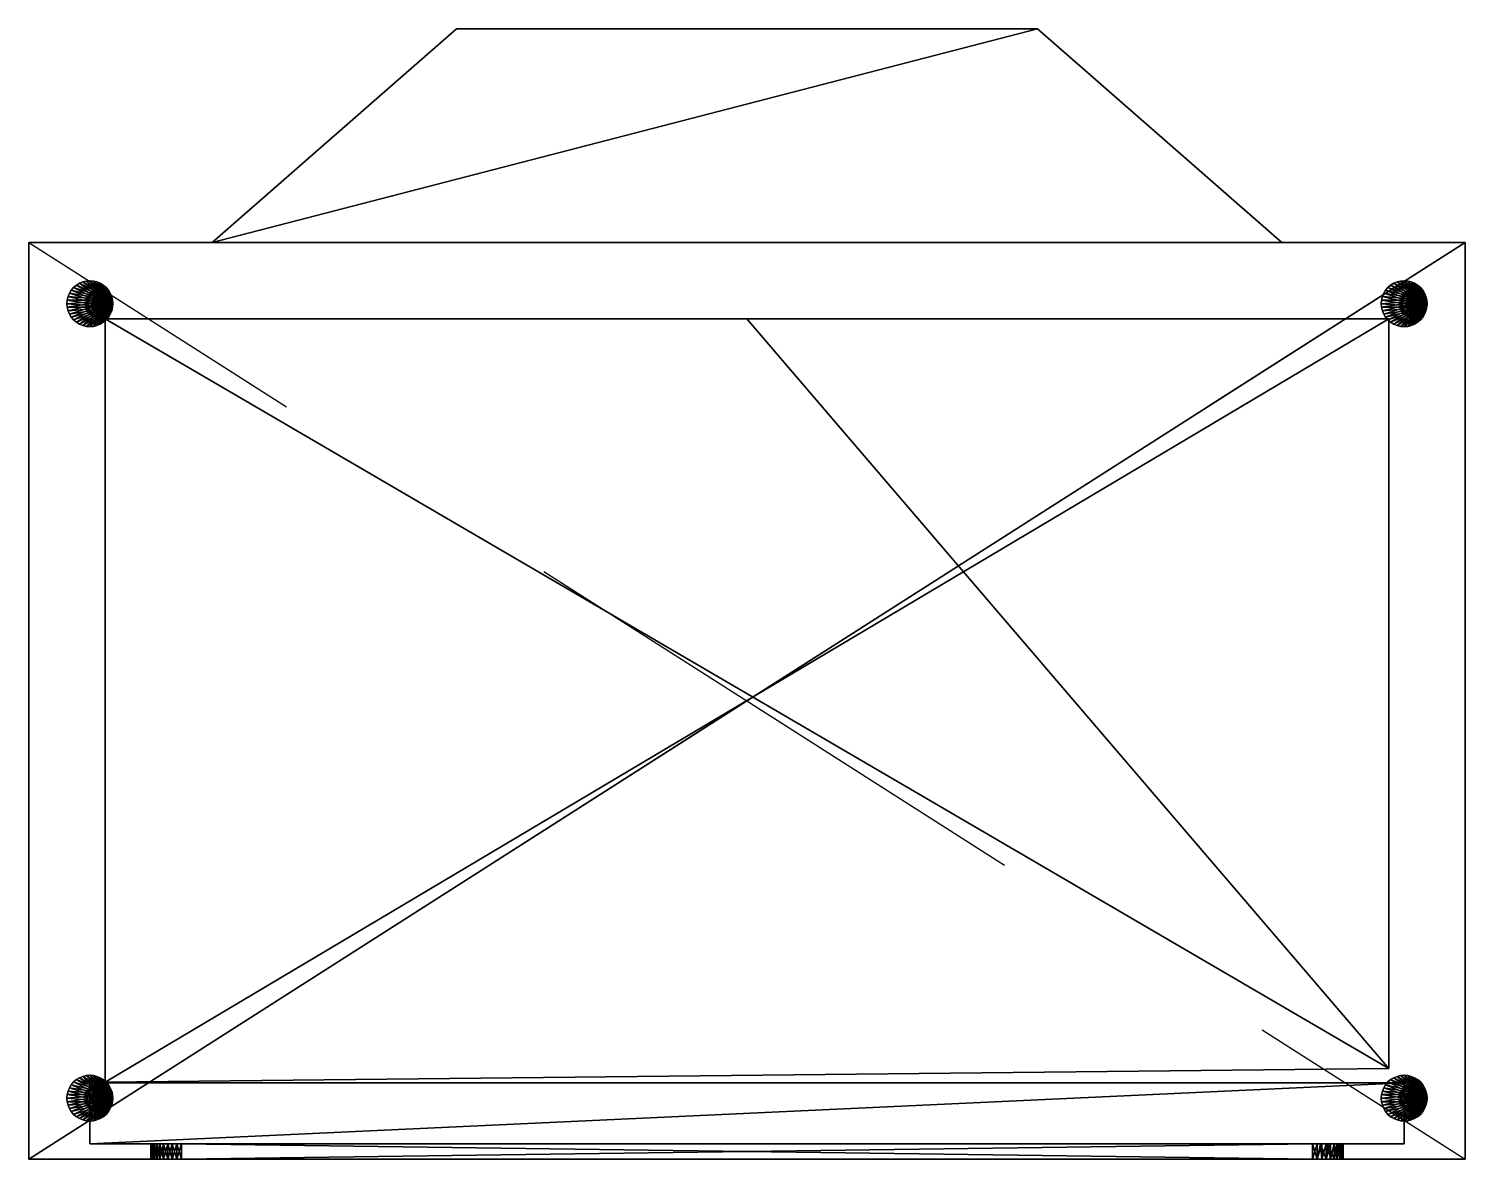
# Model space of a CAD drawing. Extents: x 6.626 to 7.096, y -10.479 to -10.109.
import ezdxf

# ---------------------------------------------------------------- set-up
doc = ezdxf.new("R2010")
doc.units = 0
doc.header["$LTSCALE"] = 0.5
doc.linetypes.add('HIDDEN2', pattern=[0.1875, 0.125, -0.0625])
doc.layers.get('0').update_dxf_attribs({"linetype": 'CONTINUOUS'})
doc.layers.add('EIXOMOB', color=1, linetype='HIDDEN2')

# ---------------------------------------------------------------- blocks, each defined once
blk = doc.blocks.new('*X3')
mesh = blk.add_polyface()
corners = [(6.62646, -10.47857, 0.01), (6.62646, -10.47857, 0.36), (6.62646, -10.17857, 0.36), (6.62646, -10.17857, 0.01)]
mesh.append_faces([[corners[k] for k in face] for face in [(3, 0, 2)]], dxfattribs={"vtx1": -1})
mesh.append_faces([[corners[k] for k in face] for face in [(0, 1, 2)]], dxfattribs={"vtx2": -1})
mesh = blk.add_polyface()
corners = [(6.62646, -10.17857, 0.01), (6.62646, -10.17857, 0.36), (7.09646, -10.17857, 0.36), (7.09646, -10.17857, 0.01)]
mesh.append_faces([[corners[k] for k in face] for face in [(3, 0, 2)]], dxfattribs={"vtx1": -1})
mesh.append_faces([[corners[k] for k in face] for face in [(0, 1, 2)]], dxfattribs={"vtx2": -1})
mesh = blk.add_polyface()
corners = [(7.09646, -10.17857, 0.01), (7.09646, -10.47857, 0.01), (6.62646, -10.47857, 0.01), (6.62646, -10.17857, 0.01)]
mesh.append_faces([[corners[k] for k in face] for face in [(0, 2, 3)]], dxfattribs={"vtx0": -1})
mesh.append_faces([[corners[k] for k in face] for face in [(0, 1, 2)]], dxfattribs={"vtx2": -1})
mesh = blk.add_polyface()
corners = [(6.62646, -10.47857, 0.36), (7.09646, -10.47857, 0.36), (7.09646, -10.17857, 0.36), (6.62646, -10.17857, 0.36)]
mesh.append_faces([[corners[k] for k in face] for face in [(3, 0, 2)]], dxfattribs={"vtx1": -1})
mesh.append_faces([[corners[k] for k in face] for face in [(0, 1, 2)]], dxfattribs={"vtx2": -1})
mesh = blk.add_polyface()
corners = [(7.09646, -10.17857, 0.01), (7.09646, -10.17857, 0.36), (7.09646, -10.47857, 0.36), (7.09646, -10.47857, 0.01)]
mesh.append_faces([[corners[k] for k in face] for face in [(3, 0, 2)]], dxfattribs={"vtx1": -1})
mesh.append_faces([[corners[k] for k in face] for face in [(0, 1, 2)]], dxfattribs={"vtx2": -1})
mesh = blk.add_polyface()
corners = [(6.65146, -10.45331, 0.335), (6.65146, -10.45331, 0.035), (6.65146, -10.20357, 0.035), (6.65146, -10.20357, 0.335)]
mesh.append_faces([[corners[k] for k in face] for face in [(0, 2, 3)]], dxfattribs={"vtx0": -1})
mesh.append_faces([[corners[k] for k in face] for face in [(0, 1, 2)]], dxfattribs={"vtx2": -1})
mesh = blk.add_polyface()
corners = [(6.65146, -10.20357, 0.335), (6.65146, -10.20357, 0.035), (7.07146, -10.20357, 0.035), (7.07146, -10.20357, 0.335)]
mesh.append_faces([[corners[k] for k in face] for face in [(0, 2, 3)]], dxfattribs={"vtx0": -1})
mesh.append_faces([[corners[k] for k in face] for face in [(0, 1, 2)]], dxfattribs={"vtx2": -1})
mesh = blk.add_polyface()
corners = [(6.65146, -10.45331, 0.035), (7.07146, -10.44884, 0.035), (7.07146, -10.20357, 0.035), (6.65146, -10.20357, 0.035)]
mesh.append_faces([[corners[k] for k in face] for face in [(3, 0, 2)]], dxfattribs={"vtx1": -1})
mesh.append_faces([[corners[k] for k in face] for face in [(0, 1, 2)]], dxfattribs={"vtx2": -1})
mesh = blk.add_polyface()
corners = [(6.86146, -10.20357, 0.335), (7.07146, -10.20357, 0.335), (7.07146, -10.44884, 0.335), (6.65146, -10.45331, 0.335), (6.65146, -10.20357, 0.335)]
mesh.append_faces([[corners[k] for k in face] for face in [(2, 4, 0)]], dxfattribs={"vtx0": -1, "vtx2": -1})
mesh.append_faces([[corners[k] for k in face] for face in [(0, 1, 2), (2, 3, 4)]], dxfattribs={"vtx2": -1})
mesh = blk.add_polyface()
corners = [(7.07146, -10.20357, 0.335), (7.07146, -10.20357, 0.035), (7.07146, -10.44884, 0.035), (7.07146, -10.44884, 0.335)]
mesh.append_faces([[corners[k] for k in face] for face in [(0, 2, 3)]], dxfattribs={"vtx0": -1})
mesh.append_faces([[corners[k] for k in face] for face in [(0, 1, 2)]], dxfattribs={"vtx2": -1})
mesh = blk.add_polyface()
corners = [(7.07146, -10.44884, 0.335), (7.07146, -10.44884, 0.035), (6.65146, -10.45331, 0.035), (6.65146, -10.45331, 0.335)]
mesh.append_faces([[corners[k] for k in face] for face in [(0, 2, 3)]], dxfattribs={"vtx0": -1})
mesh.append_faces([[corners[k] for k in face] for face in [(0, 1, 2)]], dxfattribs={"vtx2": -1})
mesh = blk.add_polyface()
corners = [(6.66646, -10.47857, 0.31), (6.66646, -10.47357, 0.31), (6.66659, -10.47357, 0.31156), (6.66659, -10.47857, 0.31156), (6.66695, -10.47357, 0.31309), (6.66695, -10.47857, 0.31309), (6.66755, -10.47357, 0.31454), (6.66755, -10.47857, 0.31454), (6.66837, -10.47357, 0.31588), (6.66837, -10.47857, 0.31588), (6.66939, -10.47357, 0.31707), (6.66939, -10.47857, 0.31707), (6.67059, -10.47357, 0.31809), (6.67059, -10.47857, 0.31809), (6.67192, -10.47357, 0.31891), (6.67192, -10.47857, 0.31891), (6.67337, -10.47357, 0.31951), (6.67337, -10.47857, 0.31951), (6.6749, -10.47357, 0.31988), (6.6749, -10.47857, 0.31988), (6.67646, -10.47357, 0.32), (6.67646, -10.47857, 0.32)]
mesh.append_faces([[corners[k] for k in face] for face in [(3, 0, 2), (2, 4, 3), (7, 5, 6), (9, 7, 8), (8, 10, 9), (13, 11, 12), (12, 14, 13), (17, 15, 16), (19, 17, 18), (18, 20, 19)]], dxfattribs={"vtx1": -1})
mesh.append_faces([[corners[k] for k in face] for face in [(0, 1, 2), (4, 5, 3), (5, 4, 6), (7, 6, 8), (10, 11, 9), (11, 10, 12), (14, 15, 13), (15, 14, 16), (17, 16, 18), (20, 21, 19)]], dxfattribs={"vtx2": -1})
mesh = blk.add_polyface()
corners = [(6.66646, -10.47357, 0.31), (6.66646, -10.47857, 0.31), (6.66646, -10.47857, 0.06), (6.66646, -10.47357, 0.06)]
mesh.append_faces([[corners[k] for k in face] for face in [(0, 2, 3)]], dxfattribs={"vtx0": -1})
mesh.append_faces([[corners[k] for k in face] for face in [(0, 1, 2)]], dxfattribs={"vtx2": -1})
mesh = blk.add_polyface()
corners = [(6.67646, -10.47857, 0.05), (6.67646, -10.47357, 0.05), (6.6749, -10.47357, 0.05012), (6.6749, -10.47857, 0.05012), (6.67337, -10.47357, 0.05049), (6.67337, -10.47857, 0.05049), (6.67192, -10.47357, 0.05109), (6.67192, -10.47857, 0.05109), (6.67059, -10.47357, 0.05191), (6.67059, -10.47857, 0.05191), (6.66939, -10.47357, 0.05293), (6.66939, -10.47857, 0.05293), (6.66837, -10.47357, 0.05412), (6.66837, -10.47857, 0.05412), (6.66755, -10.47357, 0.05546), (6.66755, -10.47857, 0.05546), (6.66695, -10.47357, 0.05691), (6.66695, -10.47857, 0.05691), (6.66659, -10.47357, 0.05844), (6.66659, -10.47857, 0.05844), (6.66646, -10.47357, 0.06), (6.66646, -10.47857, 0.06)]
mesh.append_faces([[corners[k] for k in face] for face in [(3, 0, 2), (2, 4, 3), (7, 5, 6), (9, 7, 8), (8, 10, 9), (13, 11, 12), (12, 14, 13), (17, 15, 16), (19, 17, 18), (18, 20, 19)]], dxfattribs={"vtx1": -1})
mesh.append_faces([[corners[k] for k in face] for face in [(0, 1, 2), (4, 5, 3), (5, 4, 6), (7, 6, 8), (10, 11, 9), (11, 10, 12), (14, 15, 13), (15, 14, 16), (17, 16, 18), (20, 21, 19)]], dxfattribs={"vtx2": -1})
mesh = blk.add_polyface()
corners = [(7.05597, -10.47357, 0.05691), (7.05634, -10.47357, 0.05844), (7.05646, -10.47357, 0.06), (7.05537, -10.47357, 0.05546), (7.05455, -10.47357, 0.05412), (7.05353, -10.47357, 0.05293), (7.05234, -10.47357, 0.05191), (7.051, -10.47357, 0.05109), (7.04955, -10.47357, 0.05049), (7.04803, -10.47357, 0.05012), (7.04646, -10.47357, 0.05), (7.05646, -10.47357, 0.31), (7.04646, -10.47357, 0.32), (7.04955, -10.47357, 0.31951), (7.04803, -10.47357, 0.31988), (7.051, -10.47357, 0.31891), (7.05234, -10.47357, 0.31809), (7.05353, -10.47357, 0.31707), (7.05455, -10.47357, 0.31588), (7.05537, -10.47357, 0.31454), (7.05597, -10.47357, 0.31309), (7.05634, -10.47357, 0.31156), (6.67646, -10.47357, 0.32), (6.67646, -10.47357, 0.05), (6.66695, -10.47357, 0.31309), (6.66659, -10.47357, 0.31156), (6.66646, -10.47357, 0.31), (6.66755, -10.47357, 0.31454), (6.66837, -10.47357, 0.31588), (6.66939, -10.47357, 0.31707), (6.67059, -10.47357, 0.31809), (6.67192, -10.47357, 0.31891), (6.67337, -10.47357, 0.31951), (6.6749, -10.47357, 0.31988), (6.66646, -10.47357, 0.06), (6.67337, -10.47357, 0.05049), (6.6749, -10.47357, 0.05012), (6.67192, -10.47357, 0.05109), (6.67059, -10.47357, 0.05191), (6.66939, -10.47357, 0.05293), (6.66837, -10.47357, 0.05412), (6.66755, -10.47357, 0.05546), (6.66695, -10.47357, 0.05691), (6.66659, -10.47357, 0.05844)]
mesh.append_faces([[corners[k] for k in face] for face in [(11, 12, 10), (34, 23, 22)]], dxfattribs={"vtx0": -1, "vtx1": -1, "vtx2": -1})
mesh.append_faces([[corners[k] for k in face] for face in [(22, 23, 10)]], dxfattribs={"vtx0": -1, "vtx2": -1})
mesh.append_faces([[corners[k] for k in face] for face in [(3, 0, 2), (4, 3, 2), (5, 4, 2), (6, 5, 2), (7, 6, 2), (8, 7, 2), (9, 8, 2), (10, 9, 2), (2, 11, 10), (15, 13, 12), (16, 15, 12), (17, 16, 12), (18, 17, 12), (19, 18, 12), (20, 19, 12), (21, 20, 12), (11, 21, 12), (12, 22, 10), (27, 24, 26), (28, 27, 26), (29, 28, 26), (30, 29, 26), (31, 30, 26), (32, 31, 26), (33, 32, 26), (22, 33, 26), (26, 34, 22), (37, 35, 23), (38, 37, 23), (39, 38, 23), (40, 39, 23), (41, 40, 23), (42, 41, 23), (43, 42, 23), (34, 43, 23)]], dxfattribs={"vtx1": -1, "vtx2": -1})
mesh.append_faces([[corners[k] for k in face] for face in [(0, 1, 2), (13, 14, 12), (24, 25, 26), (35, 36, 23)]], dxfattribs={"vtx2": -1})
mesh = blk.add_polyface()
corners = [(6.67646, -10.47357, 0.05), (6.67646, -10.47857, 0.05), (7.04646, -10.47857, 0.05), (7.04646, -10.47357, 0.05)]
mesh.append_faces([[corners[k] for k in face] for face in [(0, 2, 3)]], dxfattribs={"vtx0": -1})
mesh.append_faces([[corners[k] for k in face] for face in [(0, 1, 2)]], dxfattribs={"vtx2": -1})
mesh = blk.add_polyface()
corners = [(7.04646, -10.47357, 0.32), (7.04646, -10.47857, 0.32), (6.67646, -10.47857, 0.32), (6.67646, -10.47357, 0.32)]
mesh.append_faces([[corners[k] for k in face] for face in [(0, 2, 3)]], dxfattribs={"vtx0": -1})
mesh.append_faces([[corners[k] for k in face] for face in [(0, 1, 2)]], dxfattribs={"vtx2": -1})
mesh = blk.add_polyface()
corners = [(7.05612, -10.47357, 0.05741), (7.05597, -10.47857, 0.05691), (7.05634, -10.47857, 0.05844), (7.05646, -10.47857, 0.06), (7.05646, -10.47357, 0.06), (7.05634, -10.47357, 0.05844), (7.05597, -10.47357, 0.05691), (7.05512, -10.47357, 0.055), (7.05537, -10.47357, 0.05546), (7.05537, -10.47857, 0.05546), (7.05353, -10.47357, 0.05293), (7.05455, -10.47357, 0.05412), (7.05353, -10.47357, 0.05293), (7.05353, -10.47857, 0.05293), (7.05455, -10.47857, 0.05412), (7.05234, -10.47357, 0.05191), (7.051, -10.47357, 0.05109), (7.05146, -10.47357, 0.05134), (7.051, -10.47857, 0.05109), (7.05234, -10.47857, 0.05191), (7.04905, -10.47357, 0.05034), (7.04955, -10.47357, 0.05049), (7.04955, -10.47857, 0.05049), (7.04803, -10.47357, 0.05012), (7.04646, -10.47357, 0.05), (7.04646, -10.47857, 0.05), (7.04803, -10.47857, 0.05012)]
mesh.append_faces([[corners[k] for k in face] for face in [(0, 1, 2), (3, 4, 0), (2, 3, 0), (10, 13, 14), (7, 10, 14), (14, 9, 7), (17, 18, 19), (13, 10, 17), (19, 13, 17), (24, 25, 26), (20, 24, 26), (26, 22, 20)]])
mesh.append_faces([[corners[k] for k in face] for face in [(9, 1, 7), (22, 18, 20)]], dxfattribs={"vtx1": -1})
mesh.append_faces([[corners[k] for k in face] for face in [(1, 0, 7), (18, 17, 20)]], dxfattribs={"vtx2": -1})
mesh = blk.add_polyface()
corners = [(7.04646, -10.47857, 0.32), (7.04646, -10.47357, 0.32), (7.04803, -10.47357, 0.31988), (7.04803, -10.47857, 0.31988), (7.04955, -10.47357, 0.31951), (7.04955, -10.47857, 0.31951), (7.051, -10.47357, 0.31891), (7.051, -10.47857, 0.31891), (7.05234, -10.47357, 0.31809), (7.05234, -10.47857, 0.31809), (7.05353, -10.47357, 0.31707), (7.05353, -10.47857, 0.31707), (7.05455, -10.47357, 0.31588), (7.05455, -10.47857, 0.31588), (7.05537, -10.47357, 0.31454), (7.05537, -10.47857, 0.31454), (7.05597, -10.47357, 0.31309), (7.05597, -10.47857, 0.31309), (7.05634, -10.47357, 0.31156), (7.05634, -10.47857, 0.31156), (7.05646, -10.47357, 0.31), (7.05646, -10.47857, 0.31)]
mesh.append_faces([[corners[k] for k in face] for face in [(3, 0, 2), (2, 4, 3), (7, 5, 6), (9, 7, 8), (8, 10, 9), (13, 11, 12), (12, 14, 13), (17, 15, 16), (19, 17, 18), (18, 20, 19)]], dxfattribs={"vtx1": -1})
mesh.append_faces([[corners[k] for k in face] for face in [(0, 1, 2), (4, 5, 3), (5, 4, 6), (7, 6, 8), (10, 11, 9), (11, 10, 12), (14, 15, 13), (15, 14, 16), (17, 16, 18), (20, 21, 19)]], dxfattribs={"vtx2": -1})
mesh = blk.add_polyface()
corners = [(7.05646, -10.47357, 0.06), (7.05646, -10.47857, 0.06), (7.05646, -10.47857, 0.31), (7.05646, -10.47357, 0.31)]
mesh.append_faces([[corners[k] for k in face] for face in [(0, 2, 3)]], dxfattribs={"vtx0": -1})
mesh.append_faces([[corners[k] for k in face] for face in [(0, 1, 2)]], dxfattribs={"vtx2": -1})
mesh = blk.add_polyface()
corners = [(6.62646, -10.47857, 0.36), (6.66659, -10.47857, 0.31156), (6.66695, -10.47857, 0.31309), (6.66755, -10.47857, 0.31454), (6.66837, -10.47857, 0.31588), (6.66939, -10.47857, 0.31707), (6.67059, -10.47857, 0.31809), (6.67192, -10.47857, 0.31891), (6.67337, -10.47857, 0.31951), (6.6749, -10.47857, 0.31988), (6.67646, -10.47857, 0.32), (7.04646, -10.47857, 0.32), (7.09646, -10.47857, 0.36), (7.04803, -10.47857, 0.31988), (7.04955, -10.47857, 0.31951), (7.051, -10.47857, 0.31891), (7.05234, -10.47857, 0.31809), (7.05353, -10.47857, 0.31707), (7.05455, -10.47857, 0.31588), (7.05537, -10.47857, 0.31454), (7.05597, -10.47857, 0.31309), (7.05634, -10.47857, 0.31156), (7.05646, -10.47857, 0.31), (7.05646, -10.47857, 0.06), (7.09646, -10.47857, 0.01), (7.05634, -10.47857, 0.05844), (7.05597, -10.47857, 0.05691), (7.05537, -10.47857, 0.05546), (7.05455, -10.47857, 0.05412), (7.05353, -10.47857, 0.05293), (7.05234, -10.47857, 0.05191), (7.051, -10.47857, 0.05109), (7.04955, -10.47857, 0.05049), (7.04803, -10.47857, 0.05012), (7.04646, -10.47857, 0.05), (6.67646, -10.47857, 0.05), (6.62646, -10.47857, 0.01), (6.6749, -10.47857, 0.05012), (6.67337, -10.47857, 0.05049), (6.67192, -10.47857, 0.05109), (6.67059, -10.47857, 0.05191), (6.66939, -10.47857, 0.05293), (6.66837, -10.47857, 0.05412), (6.66755, -10.47857, 0.05546), (6.66695, -10.47857, 0.05691), (6.66659, -10.47857, 0.05844), (6.66646, -10.47857, 0.06), (6.66646, -10.47857, 0.31)]
mesh.append_faces([[corners[k] for k in face] for face in [(0, 1, 2), (11, 12, 0), (23, 24, 12), (35, 36, 24), (47, 0, 36)]], dxfattribs={"vtx0": -1, "vtx2": -1})
mesh.append_faces([[corners[k] for k in face] for face in [(2, 3, 0), (3, 4, 0), (4, 5, 0), (5, 6, 0), (6, 7, 0), (7, 8, 0), (8, 9, 0), (9, 10, 0), (10, 11, 0), (11, 13, 12), (13, 14, 12), (14, 15, 12), (15, 16, 12), (16, 17, 12), (17, 18, 12), (18, 19, 12), (19, 20, 12), (20, 21, 12), (21, 22, 12), (22, 23, 12), (23, 25, 24), (25, 26, 24), (26, 27, 24), (27, 28, 24), (28, 29, 24), (29, 30, 24), (30, 31, 24), (31, 32, 24), (32, 33, 24), (33, 34, 24), (34, 35, 24), (35, 37, 36), (37, 38, 36), (38, 39, 36), (39, 40, 36), (40, 41, 36), (41, 42, 36), (42, 43, 36), (43, 44, 36), (44, 45, 36), (45, 46, 36), (46, 47, 36), (47, 1, 0)]], dxfattribs={"vtx1": -1, "vtx2": -1})
blk = doc.blocks.new('*X4')
mesh = blk.add_polyface()
corners = [(6.64646, -10.47357, 0.03), (6.64646, -10.47357, 0.34), (6.64646, -10.45357, 0.34), (6.64646, -10.45357, 0.03)]
mesh.append_faces([[corners[k] for k in face] for face in [(3, 0, 2)]], dxfattribs={"vtx1": -1})
mesh.append_faces([[corners[k] for k in face] for face in [(0, 1, 2)]], dxfattribs={"vtx2": -1})
mesh = blk.add_polyface()
corners = [(6.64646, -10.45357, 0.03), (6.64646, -10.45357, 0.34), (7.07646, -10.45357, 0.34), (7.07646, -10.45357, 0.03)]
mesh.append_faces([[corners[k] for k in face] for face in [(3, 0, 2)]], dxfattribs={"vtx1": -1})
mesh.append_faces([[corners[k] for k in face] for face in [(0, 1, 2)]], dxfattribs={"vtx2": -1})
mesh = blk.add_polyface()
corners = [(6.64646, -10.47357, 0.03), (6.64646, -10.45357, 0.03), (7.07646, -10.45357, 0.03), (7.07646, -10.47357, 0.03)]
mesh.append_faces([[corners[k] for k in face] for face in [(3, 0, 2)]], dxfattribs={"vtx1": -1})
mesh.append_faces([[corners[k] for k in face] for face in [(0, 1, 2)]], dxfattribs={"vtx2": -1})
mesh = blk.add_polyface()
corners = [(7.07646, -10.45357, 0.34), (6.64646, -10.45357, 0.34), (6.64646, -10.47357, 0.34), (7.07646, -10.47357, 0.34)]
mesh.append_faces([[corners[k] for k in face] for face in [(0, 2, 3)]], dxfattribs={"vtx0": -1})
mesh.append_faces([[corners[k] for k in face] for face in [(0, 1, 2)]], dxfattribs={"vtx2": -1})
mesh = blk.add_polyface()
corners = [(7.07646, -10.45357, 0.03), (7.07646, -10.45357, 0.34), (7.07646, -10.47357, 0.34), (7.07646, -10.47357, 0.03)]
mesh.append_faces([[corners[k] for k in face] for face in [(3, 0, 2)]], dxfattribs={"vtx1": -1})
mesh.append_faces([[corners[k] for k in face] for face in [(0, 1, 2)]], dxfattribs={"vtx2": -1})
mesh = blk.add_polyface()
corners = [(7.07646, -10.47357, 0.03), (7.07646, -10.47357, 0.34), (6.64646, -10.47357, 0.34), (6.64646, -10.47357, 0.03)]
mesh.append_faces([[corners[k] for k in face] for face in [(3, 0, 2)]], dxfattribs={"vtx1": -1})
mesh.append_faces([[corners[k] for k in face] for face in [(0, 1, 2)]], dxfattribs={"vtx2": -1})
blk = doc.blocks.new('*X5')
mesh = blk.add_polyface()
corners = [(6.68646, -10.17857, 0.07), (6.76646, -10.10857, 0.11), (6.95646, -10.10857, 0.11), (7.03646, -10.17857, 0.07)]
mesh.append_faces([[corners[k] for k in face] for face in [(3, 0, 2)]], dxfattribs={"vtx1": -1})
mesh.append_faces([[corners[k] for k in face] for face in [(0, 1, 2)]], dxfattribs={"vtx2": -1})
mesh = blk.add_polyface()
corners = [(6.68646, -10.17857, 0.3), (7.03646, -10.17857, 0.3), (6.95646, -10.10857, 0.2), (6.76646, -10.10857, 0.2)]
mesh.append_faces([[corners[k] for k in face] for face in [(3, 0, 2)]], dxfattribs={"vtx1": -1})
mesh.append_faces([[corners[k] for k in face] for face in [(0, 1, 2)]], dxfattribs={"vtx2": -1})
mesh = blk.add_polyface()
corners = [(6.76646, -10.10857, 0.2), (6.76646, -10.10857, 0.11), (6.68646, -10.17857, 0.07), (6.68646, -10.17857, 0.3)]
mesh.append_faces([[corners[k] for k in face] for face in [(3, 0, 2)]], dxfattribs={"vtx1": -1})
mesh.append_faces([[corners[k] for k in face] for face in [(0, 1, 2)]], dxfattribs={"vtx2": -1})
mesh = blk.add_polyface()
corners = [(6.95646, -10.10857, 0.2), (6.95646, -10.10857, 0.11), (6.76646, -10.10857, 0.11), (6.76646, -10.10857, 0.2)]
mesh.append_faces([[corners[k] for k in face] for face in [(3, 0, 2)]], dxfattribs={"vtx1": -1})
mesh.append_faces([[corners[k] for k in face] for face in [(0, 1, 2)]], dxfattribs={"vtx2": -1})
mesh = blk.add_polyface()
corners = [(7.03646, -10.17857, 0.3), (7.03646, -10.17857, 0.07), (6.95646, -10.10857, 0.11), (6.95646, -10.10857, 0.2)]
mesh.append_faces([[corners[k] for k in face] for face in [(3, 0, 2)]], dxfattribs={"vtx1": -1})
mesh.append_faces([[corners[k] for k in face] for face in [(0, 1, 2)]], dxfattribs={"vtx2": -1})
mesh = blk.add_polyface()
corners = [(7.03646, -10.17857, 0.07), (7.03646, -10.17857, 0.3), (6.68646, -10.17857, 0.3), (6.68646, -10.17857, 0.07)]
mesh.append_faces([[corners[k] for k in face] for face in [(3, 0, 2)]], dxfattribs={"vtx1": -1})
mesh.append_faces([[corners[k] for k in face] for face in [(0, 1, 2)]], dxfattribs={"vtx2": -1})
blk = doc.blocks.new('*X6')
mesh = blk.add_polyface()
corners = [(6.63906, -10.19975, 0.01), (6.63896, -10.19857, 0.01), (6.63896, -10.19857), (6.63906, -10.19975), (6.63933, -10.20089), (6.63933, -10.20089, 0.01), (6.63978, -10.20198, 0.01), (6.63978, -10.20198), (6.6404, -10.20298, 0.01), (6.6404, -10.20298), (6.64116, -10.20388), (6.64116, -10.20388, 0.01), (6.64205, -10.20464, 0.01), (6.64205, -10.20464), (6.64306, -10.20526), (6.64306, -10.20526, 0.01), (6.64415, -10.20571, 0.01), (6.64415, -10.20571), (6.64529, -10.20598, 0.01), (6.64529, -10.20598), (6.64646, -10.20607), (6.64646, -10.20607, 0.01), (6.64764, -10.20598, 0.01), (6.64764, -10.20598), (6.64878, -10.20571), (6.64878, -10.20571, 0.01), (6.64987, -10.20526, 0.01), (6.64987, -10.20526), (6.65087, -10.20464, 0.01), (6.65087, -10.20464), (6.65177, -10.20388), (6.65177, -10.20388, 0.01), (6.65253, -10.20298, 0.01), (6.65253, -10.20298), (6.65315, -10.20198), (6.65315, -10.20198, 0.01), (6.6536, -10.20089, 0.01), (6.6536, -10.20089), (6.65387, -10.19975, 0.01), (6.65387, -10.19975), (6.65396, -10.19857), (6.65396, -10.19857, 0.01), (6.65387, -10.1974, 0.01), (6.65387, -10.1974), (6.6536, -10.19626), (6.6536, -10.19626, 0.01), (6.65315, -10.19517, 0.01), (6.65315, -10.19517), (6.65253, -10.19417, 0.01), (6.65253, -10.19417), (6.65177, -10.19327), (6.65177, -10.19327, 0.01), (6.65087, -10.19251, 0.01), (6.65087, -10.19251), (6.64987, -10.19189), (6.64987, -10.19189, 0.01), (6.64878, -10.19144, 0.01), (6.64878, -10.19144), (6.64764, -10.19117, 0.01), (6.64764, -10.19117), (6.64646, -10.19107), (6.64646, -10.19107, 0.01), (6.64529, -10.19117, 0.01), (6.64529, -10.19117), (6.64415, -10.19144), (6.64415, -10.19144, 0.01), (6.64306, -10.19189, 0.01), (6.64306, -10.19189), (6.64205, -10.19251, 0.01), (6.64205, -10.19251), (6.64116, -10.19327), (6.64116, -10.19327, 0.01), (6.6404, -10.19417, 0.01), (6.6404, -10.19417), (6.63978, -10.19517), (6.63978, -10.19517, 0.01), (6.63933, -10.19626, 0.01), (6.63933, -10.19626), (6.63906, -10.1974, 0.01), (6.63906, -10.1974), (6.63896, -10.19857), (6.63896, -10.19857, 0.01)]
mesh.append_faces([[corners[k] for k in face] for face in [(0, 2, 3), (3, 5, 0), (6, 4, 7), (8, 7, 9), (9, 11, 8), (12, 10, 13), (13, 15, 12), (16, 14, 17), (18, 17, 19), (19, 21, 18), (22, 20, 23), (23, 25, 22), (26, 24, 27), (28, 27, 29), (29, 31, 28), (32, 30, 33), (33, 35, 32), (36, 34, 37), (38, 37, 39), (39, 41, 38), (42, 40, 43), (43, 45, 42), (46, 44, 47), (48, 47, 49), (49, 51, 48), (52, 50, 53), (53, 55, 52), (56, 54, 57), (58, 57, 59), (59, 61, 58), (62, 60, 63), (63, 65, 62), (66, 64, 67), (68, 67, 69), (69, 71, 68), (72, 70, 73), (73, 75, 72), (76, 74, 77), (78, 77, 79), (79, 81, 78)]], dxfattribs={"vtx0": -1})
mesh.append_faces([[corners[k] for k in face] for face in [(0, 1, 2), (3, 4, 5), (6, 5, 4), (8, 6, 7), (9, 10, 11), (12, 11, 10), (13, 14, 15), (16, 15, 14), (18, 16, 17), (19, 20, 21), (22, 21, 20), (23, 24, 25), (26, 25, 24), (28, 26, 27), (29, 30, 31), (32, 31, 30), (33, 34, 35), (36, 35, 34), (38, 36, 37), (39, 40, 41), (42, 41, 40), (43, 44, 45), (46, 45, 44), (48, 46, 47), (49, 50, 51), (52, 51, 50), (53, 54, 55), (56, 55, 54), (58, 56, 57), (59, 60, 61), (62, 61, 60), (63, 64, 65), (66, 65, 64), (68, 66, 67), (69, 70, 71), (72, 71, 70), (73, 74, 75), (76, 75, 74), (78, 76, 77), (79, 80, 81)]], dxfattribs={"vtx2": -1})
mesh = blk.add_polyface()
corners = [(6.65387, -10.19975), (6.6536, -10.20089), (6.65315, -10.20198), (6.65253, -10.20298), (6.65177, -10.20388), (6.65087, -10.20464), (6.64987, -10.20526), (6.64878, -10.20571), (6.64764, -10.20598), (6.64646, -10.20607), (6.64529, -10.20598), (6.64415, -10.20571), (6.64306, -10.20526), (6.64205, -10.20464), (6.64116, -10.20388), (6.6404, -10.20298), (6.63978, -10.20198), (6.63933, -10.20089), (6.63906, -10.19975), (6.63896, -10.19857), (6.63906, -10.1974), (6.63933, -10.19626), (6.63978, -10.19517), (6.6404, -10.19417), (6.64116, -10.19327), (6.64205, -10.19251), (6.64306, -10.19189), (6.64415, -10.19144), (6.64529, -10.19117), (6.64646, -10.19107), (6.64764, -10.19117), (6.64878, -10.19144), (6.64987, -10.19189), (6.65087, -10.19251), (6.65177, -10.19327), (6.65253, -10.19417), (6.65315, -10.19517), (6.6536, -10.19626), (6.65387, -10.1974), (6.65396, -10.19857)]
mesh.append_faces([[corners[k] for k in face] for face in [(0, 38, 39)]], dxfattribs={"vtx0": -1})
mesh.append_faces([[corners[k] for k in face] for face in [(0, 2, 3), (0, 3, 4), (0, 4, 5), (0, 5, 6), (0, 6, 7), (0, 7, 8), (0, 8, 9), (0, 9, 10), (0, 10, 11), (0, 11, 12), (0, 12, 13), (0, 13, 14), (0, 14, 15), (0, 15, 16), (0, 16, 17), (0, 17, 18), (0, 18, 19), (0, 19, 20), (0, 20, 21), (0, 21, 22), (0, 22, 23), (0, 23, 24), (0, 24, 25), (0, 25, 26), (0, 26, 27), (0, 27, 28), (0, 28, 29), (0, 29, 30), (0, 30, 31), (0, 31, 32), (0, 32, 33), (0, 33, 34), (0, 34, 35), (0, 35, 36), (0, 36, 37), (0, 37, 38)]], dxfattribs={"vtx0": -1, "vtx2": -1})
mesh.append_faces([[corners[k] for k in face] for face in [(0, 1, 2)]], dxfattribs={"vtx2": -1})
mesh = blk.add_polyface()
corners = [(6.65387, -10.19975, 0.01), (6.65396, -10.19857, 0.01), (6.65387, -10.1974, 0.01), (6.6536, -10.20089, 0.01), (6.65315, -10.20198, 0.01), (6.65253, -10.20298, 0.01), (6.65177, -10.20388, 0.01), (6.65087, -10.20464, 0.01), (6.64987, -10.20526, 0.01), (6.64878, -10.20571, 0.01), (6.64764, -10.20598, 0.01), (6.64646, -10.20607, 0.01), (6.64529, -10.20598, 0.01), (6.64415, -10.20571, 0.01), (6.64306, -10.20526, 0.01), (6.64205, -10.20464, 0.01), (6.64116, -10.20388, 0.01), (6.6404, -10.20298, 0.01), (6.63978, -10.20198, 0.01), (6.63933, -10.20089, 0.01), (6.63906, -10.19975, 0.01), (6.63896, -10.19857, 0.01), (6.63906, -10.1974, 0.01), (6.63933, -10.19626, 0.01), (6.63978, -10.19517, 0.01), (6.6404, -10.19417, 0.01), (6.64116, -10.19327, 0.01), (6.64205, -10.19251, 0.01), (6.64306, -10.19189, 0.01), (6.64415, -10.19144, 0.01), (6.64529, -10.19117, 0.01), (6.64646, -10.19107, 0.01), (6.64764, -10.19117, 0.01), (6.64878, -10.19144, 0.01), (6.64987, -10.19189, 0.01), (6.65087, -10.19251, 0.01), (6.65177, -10.19327, 0.01), (6.65253, -10.19417, 0.01), (6.65315, -10.19517, 0.01), (6.6536, -10.19626, 0.01)]
mesh.append_faces([[corners[k] for k in face] for face in [(39, 38, 2)]], dxfattribs={"vtx1": -1})
mesh.append_faces([[corners[k] for k in face] for face in [(3, 0, 2), (4, 3, 2), (5, 4, 2), (6, 5, 2), (7, 6, 2), (8, 7, 2), (9, 8, 2), (10, 9, 2), (11, 10, 2), (12, 11, 2), (13, 12, 2), (14, 13, 2), (15, 14, 2), (16, 15, 2), (17, 16, 2), (18, 17, 2), (19, 18, 2), (20, 19, 2), (21, 20, 2), (22, 21, 2), (23, 22, 2), (24, 23, 2), (25, 24, 2), (26, 25, 2), (27, 26, 2), (28, 27, 2), (29, 28, 2), (30, 29, 2), (31, 30, 2), (32, 31, 2), (33, 32, 2), (34, 33, 2), (35, 34, 2), (36, 35, 2), (37, 36, 2), (38, 37, 2)]], dxfattribs={"vtx1": -1, "vtx2": -1})
mesh.append_faces([[corners[k] for k in face] for face in [(0, 1, 2)]], dxfattribs={"vtx2": -1})
blk = doc.blocks.new('*X7')
mesh = blk.add_polyface()
corners = [(6.63906, -10.45975, 0.01), (6.63896, -10.45857, 0.01), (6.63896, -10.45857), (6.63906, -10.45975), (6.63933, -10.46089), (6.63933, -10.46089, 0.01), (6.63978, -10.46198, 0.01), (6.63978, -10.46198), (6.6404, -10.46298, 0.01), (6.6404, -10.46298), (6.64116, -10.46388), (6.64116, -10.46388, 0.01), (6.64205, -10.46464, 0.01), (6.64205, -10.46464), (6.64306, -10.46526), (6.64306, -10.46526, 0.01), (6.64415, -10.46571, 0.01), (6.64415, -10.46571), (6.64529, -10.46598, 0.01), (6.64529, -10.46598), (6.64646, -10.46607), (6.64646, -10.46607, 0.01), (6.64764, -10.46598, 0.01), (6.64764, -10.46598), (6.64878, -10.46571), (6.64878, -10.46571, 0.01), (6.64987, -10.46526, 0.01), (6.64987, -10.46526), (6.65087, -10.46464, 0.01), (6.65087, -10.46464), (6.65177, -10.46388), (6.65177, -10.46388, 0.01), (6.65253, -10.46298, 0.01), (6.65253, -10.46298), (6.65315, -10.46198), (6.65315, -10.46198, 0.01), (6.6536, -10.46089, 0.01), (6.6536, -10.46089), (6.65387, -10.45975, 0.01), (6.65387, -10.45975), (6.65396, -10.45857), (6.65396, -10.45857, 0.01), (6.65387, -10.4574, 0.01), (6.65387, -10.4574), (6.6536, -10.45626), (6.6536, -10.45626, 0.01), (6.65315, -10.45517, 0.01), (6.65315, -10.45517), (6.65253, -10.45417, 0.01), (6.65253, -10.45417), (6.65177, -10.45327), (6.65177, -10.45327, 0.01), (6.65087, -10.45251, 0.01), (6.65087, -10.45251), (6.64987, -10.45189), (6.64987, -10.45189, 0.01), (6.64878, -10.45144, 0.01), (6.64878, -10.45144), (6.64764, -10.45117, 0.01), (6.64764, -10.45117), (6.64646, -10.45107), (6.64646, -10.45107, 0.01), (6.64529, -10.45117, 0.01), (6.64529, -10.45117), (6.64415, -10.45144), (6.64415, -10.45144, 0.01), (6.64306, -10.45189, 0.01), (6.64306, -10.45189), (6.64205, -10.45251, 0.01), (6.64205, -10.45251), (6.64116, -10.45327), (6.64116, -10.45327, 0.01), (6.6404, -10.45417, 0.01), (6.6404, -10.45417), (6.63978, -10.45517), (6.63978, -10.45517, 0.01), (6.63933, -10.45626, 0.01), (6.63933, -10.45626), (6.63906, -10.4574, 0.01), (6.63906, -10.4574), (6.63896, -10.45857), (6.63896, -10.45857, 0.01)]
mesh.append_faces([[corners[k] for k in face] for face in [(0, 2, 3), (3, 5, 0), (6, 4, 7), (8, 7, 9), (9, 11, 8), (12, 10, 13), (13, 15, 12), (16, 14, 17), (18, 17, 19), (19, 21, 18), (22, 20, 23), (23, 25, 22), (26, 24, 27), (28, 27, 29), (29, 31, 28), (32, 30, 33), (33, 35, 32), (36, 34, 37), (38, 37, 39), (39, 41, 38), (42, 40, 43), (43, 45, 42), (46, 44, 47), (48, 47, 49), (49, 51, 48), (52, 50, 53), (53, 55, 52), (56, 54, 57), (58, 57, 59), (59, 61, 58), (62, 60, 63), (63, 65, 62), (66, 64, 67), (68, 67, 69), (69, 71, 68), (72, 70, 73), (73, 75, 72), (76, 74, 77), (78, 77, 79), (79, 81, 78)]], dxfattribs={"vtx0": -1})
mesh.append_faces([[corners[k] for k in face] for face in [(0, 1, 2), (3, 4, 5), (6, 5, 4), (8, 6, 7), (9, 10, 11), (12, 11, 10), (13, 14, 15), (16, 15, 14), (18, 16, 17), (19, 20, 21), (22, 21, 20), (23, 24, 25), (26, 25, 24), (28, 26, 27), (29, 30, 31), (32, 31, 30), (33, 34, 35), (36, 35, 34), (38, 36, 37), (39, 40, 41), (42, 41, 40), (43, 44, 45), (46, 45, 44), (48, 46, 47), (49, 50, 51), (52, 51, 50), (53, 54, 55), (56, 55, 54), (58, 56, 57), (59, 60, 61), (62, 61, 60), (63, 64, 65), (66, 65, 64), (68, 66, 67), (69, 70, 71), (72, 71, 70), (73, 74, 75), (76, 75, 74), (78, 76, 77), (79, 80, 81)]], dxfattribs={"vtx2": -1})
mesh = blk.add_polyface()
corners = [(6.65387, -10.45975), (6.6536, -10.46089), (6.65315, -10.46198), (6.65253, -10.46298), (6.65177, -10.46388), (6.65087, -10.46464), (6.64987, -10.46526), (6.64878, -10.46571), (6.64764, -10.46598), (6.64646, -10.46607), (6.64529, -10.46598), (6.64415, -10.46571), (6.64306, -10.46526), (6.64205, -10.46464), (6.64116, -10.46388), (6.6404, -10.46298), (6.63978, -10.46198), (6.63933, -10.46089), (6.63906, -10.45975), (6.63896, -10.45857), (6.63906, -10.4574), (6.63933, -10.45626), (6.63978, -10.45517), (6.6404, -10.45417), (6.64116, -10.45327), (6.64205, -10.45251), (6.64306, -10.45189), (6.64415, -10.45144), (6.64529, -10.45117), (6.64646, -10.45107), (6.64764, -10.45117), (6.64878, -10.45144), (6.64987, -10.45189), (6.65087, -10.45251), (6.65177, -10.45327), (6.65253, -10.45417), (6.65315, -10.45517), (6.6536, -10.45626), (6.65387, -10.4574), (6.65396, -10.45857)]
mesh.append_faces([[corners[k] for k in face] for face in [(0, 38, 39)]], dxfattribs={"vtx0": -1})
mesh.append_faces([[corners[k] for k in face] for face in [(0, 2, 3), (0, 3, 4), (0, 4, 5), (0, 5, 6), (0, 6, 7), (0, 7, 8), (0, 8, 9), (0, 9, 10), (0, 10, 11), (0, 11, 12), (0, 12, 13), (0, 13, 14), (0, 14, 15), (0, 15, 16), (0, 16, 17), (0, 17, 18), (0, 18, 19), (0, 19, 20), (0, 20, 21), (0, 21, 22), (0, 22, 23), (0, 23, 24), (0, 24, 25), (0, 25, 26), (0, 26, 27), (0, 27, 28), (0, 28, 29), (0, 29, 30), (0, 30, 31), (0, 31, 32), (0, 32, 33), (0, 33, 34), (0, 34, 35), (0, 35, 36), (0, 36, 37), (0, 37, 38)]], dxfattribs={"vtx0": -1, "vtx2": -1})
mesh.append_faces([[corners[k] for k in face] for face in [(0, 1, 2)]], dxfattribs={"vtx2": -1})
mesh = blk.add_polyface()
corners = [(6.65387, -10.45975, 0.01), (6.65396, -10.45857, 0.01), (6.65387, -10.4574, 0.01), (6.6536, -10.46089, 0.01), (6.65315, -10.46198, 0.01), (6.65253, -10.46298, 0.01), (6.65177, -10.46388, 0.01), (6.65087, -10.46464, 0.01), (6.64987, -10.46526, 0.01), (6.64878, -10.46571, 0.01), (6.64764, -10.46598, 0.01), (6.64646, -10.46607, 0.01), (6.64529, -10.46598, 0.01), (6.64415, -10.46571, 0.01), (6.64306, -10.46526, 0.01), (6.64205, -10.46464, 0.01), (6.64116, -10.46388, 0.01), (6.6404, -10.46298, 0.01), (6.63978, -10.46198, 0.01), (6.63933, -10.46089, 0.01), (6.63906, -10.45975, 0.01), (6.63896, -10.45857, 0.01), (6.63906, -10.4574, 0.01), (6.63933, -10.45626, 0.01), (6.63978, -10.45517, 0.01), (6.6404, -10.45417, 0.01), (6.64116, -10.45327, 0.01), (6.64205, -10.45251, 0.01), (6.64306, -10.45189, 0.01), (6.64415, -10.45144, 0.01), (6.64529, -10.45117, 0.01), (6.64646, -10.45107, 0.01), (6.64764, -10.45117, 0.01), (6.64878, -10.45144, 0.01), (6.64987, -10.45189, 0.01), (6.65087, -10.45251, 0.01), (6.65177, -10.45327, 0.01), (6.65253, -10.45417, 0.01), (6.65315, -10.45517, 0.01), (6.6536, -10.45626, 0.01)]
mesh.append_faces([[corners[k] for k in face] for face in [(39, 38, 2)]], dxfattribs={"vtx1": -1})
mesh.append_faces([[corners[k] for k in face] for face in [(3, 0, 2), (4, 3, 2), (5, 4, 2), (6, 5, 2), (7, 6, 2), (8, 7, 2), (9, 8, 2), (10, 9, 2), (11, 10, 2), (12, 11, 2), (13, 12, 2), (14, 13, 2), (15, 14, 2), (16, 15, 2), (17, 16, 2), (18, 17, 2), (19, 18, 2), (20, 19, 2), (21, 20, 2), (22, 21, 2), (23, 22, 2), (24, 23, 2), (25, 24, 2), (26, 25, 2), (27, 26, 2), (28, 27, 2), (29, 28, 2), (30, 29, 2), (31, 30, 2), (32, 31, 2), (33, 32, 2), (34, 33, 2), (35, 34, 2), (36, 35, 2), (37, 36, 2), (38, 37, 2)]], dxfattribs={"vtx1": -1, "vtx2": -1})
mesh.append_faces([[corners[k] for k in face] for face in [(0, 1, 2)]], dxfattribs={"vtx2": -1})
blk = doc.blocks.new('*X8')
mesh = blk.add_polyface()
corners = [(7.06906, -10.45975, 0.01), (7.06896, -10.45857, 0.01), (7.06896, -10.45857), (7.06906, -10.45975), (7.06933, -10.46089), (7.06933, -10.46089, 0.01), (7.06978, -10.46198, 0.01), (7.06978, -10.46198), (7.0704, -10.46298, 0.01), (7.0704, -10.46298), (7.07116, -10.46388), (7.07116, -10.46388, 0.01), (7.07205, -10.46464, 0.01), (7.07205, -10.46464), (7.07306, -10.46526), (7.07306, -10.46526, 0.01), (7.07415, -10.46571, 0.01), (7.07415, -10.46571), (7.07529, -10.46598, 0.01), (7.07529, -10.46598), (7.07646, -10.46607), (7.07646, -10.46607, 0.01), (7.07764, -10.46598, 0.01), (7.07764, -10.46598), (7.07878, -10.46571), (7.07878, -10.46571, 0.01), (7.07987, -10.46526, 0.01), (7.07987, -10.46526), (7.08087, -10.46464, 0.01), (7.08087, -10.46464), (7.08177, -10.46388), (7.08177, -10.46388, 0.01), (7.08253, -10.46298, 0.01), (7.08253, -10.46298), (7.08315, -10.46198), (7.08315, -10.46198, 0.01), (7.0836, -10.46089, 0.01), (7.0836, -10.46089), (7.08387, -10.45975, 0.01), (7.08387, -10.45975), (7.08396, -10.45857), (7.08396, -10.45857, 0.01), (7.08387, -10.4574, 0.01), (7.08387, -10.4574), (7.0836, -10.45626), (7.0836, -10.45626, 0.01), (7.08315, -10.45517, 0.01), (7.08315, -10.45517), (7.08253, -10.45417, 0.01), (7.08253, -10.45417), (7.08177, -10.45327), (7.08177, -10.45327, 0.01), (7.08087, -10.45251, 0.01), (7.08087, -10.45251), (7.07987, -10.45189), (7.07987, -10.45189, 0.01), (7.07878, -10.45144, 0.01), (7.07878, -10.45144), (7.07764, -10.45117, 0.01), (7.07764, -10.45117), (7.07646, -10.45107), (7.07646, -10.45107, 0.01), (7.07529, -10.45117, 0.01), (7.07529, -10.45117), (7.07415, -10.45144), (7.07415, -10.45144, 0.01), (7.07306, -10.45189, 0.01), (7.07306, -10.45189), (7.07205, -10.45251, 0.01), (7.07205, -10.45251), (7.07116, -10.45327), (7.07116, -10.45327, 0.01), (7.0704, -10.45417, 0.01), (7.0704, -10.45417), (7.06978, -10.45517), (7.06978, -10.45517, 0.01), (7.06933, -10.45626, 0.01), (7.06933, -10.45626), (7.06906, -10.4574, 0.01), (7.06906, -10.4574), (7.06896, -10.45857), (7.06896, -10.45857, 0.01)]
mesh.append_faces([[corners[k] for k in face] for face in [(0, 2, 3), (3, 5, 0), (6, 4, 7), (8, 7, 9), (9, 11, 8), (12, 10, 13), (13, 15, 12), (16, 14, 17), (18, 17, 19), (19, 21, 18), (22, 20, 23), (23, 25, 22), (26, 24, 27), (28, 27, 29), (29, 31, 28), (32, 30, 33), (33, 35, 32), (36, 34, 37), (38, 37, 39), (39, 41, 38), (42, 40, 43), (43, 45, 42), (46, 44, 47), (48, 47, 49), (49, 51, 48), (52, 50, 53), (53, 55, 52), (56, 54, 57), (58, 57, 59), (59, 61, 58), (62, 60, 63), (63, 65, 62), (66, 64, 67), (68, 67, 69), (69, 71, 68), (72, 70, 73), (73, 75, 72), (76, 74, 77), (78, 77, 79), (79, 81, 78)]], dxfattribs={"vtx0": -1})
mesh.append_faces([[corners[k] for k in face] for face in [(0, 1, 2), (3, 4, 5), (6, 5, 4), (8, 6, 7), (9, 10, 11), (12, 11, 10), (13, 14, 15), (16, 15, 14), (18, 16, 17), (19, 20, 21), (22, 21, 20), (23, 24, 25), (26, 25, 24), (28, 26, 27), (29, 30, 31), (32, 31, 30), (33, 34, 35), (36, 35, 34), (38, 36, 37), (39, 40, 41), (42, 41, 40), (43, 44, 45), (46, 45, 44), (48, 46, 47), (49, 50, 51), (52, 51, 50), (53, 54, 55), (56, 55, 54), (58, 56, 57), (59, 60, 61), (62, 61, 60), (63, 64, 65), (66, 65, 64), (68, 66, 67), (69, 70, 71), (72, 71, 70), (73, 74, 75), (76, 75, 74), (78, 76, 77), (79, 80, 81)]], dxfattribs={"vtx2": -1})
mesh = blk.add_polyface()
corners = [(7.08387, -10.45975), (7.0836, -10.46089), (7.08315, -10.46198), (7.08253, -10.46298), (7.08177, -10.46388), (7.08087, -10.46464), (7.07987, -10.46526), (7.07878, -10.46571), (7.07764, -10.46598), (7.07646, -10.46607), (7.07529, -10.46598), (7.07415, -10.46571), (7.07306, -10.46526), (7.07205, -10.46464), (7.07116, -10.46388), (7.0704, -10.46298), (7.06978, -10.46198), (7.06933, -10.46089), (7.06906, -10.45975), (7.06896, -10.45857), (7.06906, -10.4574), (7.06933, -10.45626), (7.06978, -10.45517), (7.0704, -10.45417), (7.07116, -10.45327), (7.07205, -10.45251), (7.07306, -10.45189), (7.07415, -10.45144), (7.07529, -10.45117), (7.07646, -10.45107), (7.07764, -10.45117), (7.07878, -10.45144), (7.07987, -10.45189), (7.08087, -10.45251), (7.08177, -10.45327), (7.08253, -10.45417), (7.08315, -10.45517), (7.0836, -10.45626), (7.08387, -10.4574), (7.08396, -10.45857)]
mesh.append_faces([[corners[k] for k in face] for face in [(0, 38, 39)]], dxfattribs={"vtx0": -1})
mesh.append_faces([[corners[k] for k in face] for face in [(0, 2, 3), (0, 3, 4), (0, 4, 5), (0, 5, 6), (0, 6, 7), (0, 7, 8), (0, 8, 9), (0, 9, 10), (0, 10, 11), (0, 11, 12), (0, 12, 13), (0, 13, 14), (0, 14, 15), (0, 15, 16), (0, 16, 17), (0, 17, 18), (0, 18, 19), (0, 19, 20), (0, 20, 21), (0, 21, 22), (0, 22, 23), (0, 23, 24), (0, 24, 25), (0, 25, 26), (0, 26, 27), (0, 27, 28), (0, 28, 29), (0, 29, 30), (0, 30, 31), (0, 31, 32), (0, 32, 33), (0, 33, 34), (0, 34, 35), (0, 35, 36), (0, 36, 37), (0, 37, 38)]], dxfattribs={"vtx0": -1, "vtx2": -1})
mesh.append_faces([[corners[k] for k in face] for face in [(0, 1, 2)]], dxfattribs={"vtx2": -1})
mesh = blk.add_polyface()
corners = [(7.08387, -10.45975, 0.01), (7.08396, -10.45857, 0.01), (7.08387, -10.4574, 0.01), (7.0836, -10.46089, 0.01), (7.08315, -10.46198, 0.01), (7.08253, -10.46298, 0.01), (7.08177, -10.46388, 0.01), (7.08087, -10.46464, 0.01), (7.07987, -10.46526, 0.01), (7.07878, -10.46571, 0.01), (7.07764, -10.46598, 0.01), (7.07646, -10.46607, 0.01), (7.07529, -10.46598, 0.01), (7.07415, -10.46571, 0.01), (7.07306, -10.46526, 0.01), (7.07205, -10.46464, 0.01), (7.07116, -10.46388, 0.01), (7.0704, -10.46298, 0.01), (7.06978, -10.46198, 0.01), (7.06933, -10.46089, 0.01), (7.06906, -10.45975, 0.01), (7.06896, -10.45857, 0.01), (7.06906, -10.4574, 0.01), (7.06933, -10.45626, 0.01), (7.06978, -10.45517, 0.01), (7.0704, -10.45417, 0.01), (7.07116, -10.45327, 0.01), (7.07205, -10.45251, 0.01), (7.07306, -10.45189, 0.01), (7.07415, -10.45144, 0.01), (7.07529, -10.45117, 0.01), (7.07646, -10.45107, 0.01), (7.07764, -10.45117, 0.01), (7.07878, -10.45144, 0.01), (7.07987, -10.45189, 0.01), (7.08087, -10.45251, 0.01), (7.08177, -10.45327, 0.01), (7.08253, -10.45417, 0.01), (7.08315, -10.45517, 0.01), (7.0836, -10.45626, 0.01)]
mesh.append_faces([[corners[k] for k in face] for face in [(39, 38, 2)]], dxfattribs={"vtx1": -1})
mesh.append_faces([[corners[k] for k in face] for face in [(3, 0, 2), (4, 3, 2), (5, 4, 2), (6, 5, 2), (7, 6, 2), (8, 7, 2), (9, 8, 2), (10, 9, 2), (11, 10, 2), (12, 11, 2), (13, 12, 2), (14, 13, 2), (15, 14, 2), (16, 15, 2), (17, 16, 2), (18, 17, 2), (19, 18, 2), (20, 19, 2), (21, 20, 2), (22, 21, 2), (23, 22, 2), (24, 23, 2), (25, 24, 2), (26, 25, 2), (27, 26, 2), (28, 27, 2), (29, 28, 2), (30, 29, 2), (31, 30, 2), (32, 31, 2), (33, 32, 2), (34, 33, 2), (35, 34, 2), (36, 35, 2), (37, 36, 2), (38, 37, 2)]], dxfattribs={"vtx1": -1, "vtx2": -1})
mesh.append_faces([[corners[k] for k in face] for face in [(0, 1, 2)]], dxfattribs={"vtx2": -1})
blk = doc.blocks.new('*X9')
mesh = blk.add_polyface()
corners = [(7.06906, -10.19975, 0.01), (7.06896, -10.19857, 0.01), (7.06896, -10.19857), (7.06906, -10.19975), (7.06933, -10.20089), (7.06933, -10.20089, 0.01), (7.06978, -10.20198, 0.01), (7.06978, -10.20198), (7.0704, -10.20298, 0.01), (7.0704, -10.20298), (7.07116, -10.20388), (7.07116, -10.20388, 0.01), (7.07205, -10.20464, 0.01), (7.07205, -10.20464), (7.07306, -10.20526), (7.07306, -10.20526, 0.01), (7.07415, -10.20571, 0.01), (7.07415, -10.20571), (7.07529, -10.20598, 0.01), (7.07529, -10.20598), (7.07646, -10.20607), (7.07646, -10.20607, 0.01), (7.07764, -10.20598, 0.01), (7.07764, -10.20598), (7.07878, -10.20571), (7.07878, -10.20571, 0.01), (7.07987, -10.20526, 0.01), (7.07987, -10.20526), (7.08087, -10.20464, 0.01), (7.08087, -10.20464), (7.08177, -10.20388), (7.08177, -10.20388, 0.01), (7.08253, -10.20298, 0.01), (7.08253, -10.20298), (7.08315, -10.20198), (7.08315, -10.20198, 0.01), (7.0836, -10.20089, 0.01), (7.0836, -10.20089), (7.08387, -10.19975, 0.01), (7.08387, -10.19975), (7.08396, -10.19857), (7.08396, -10.19857, 0.01), (7.08387, -10.1974, 0.01), (7.08387, -10.1974), (7.0836, -10.19626), (7.0836, -10.19626, 0.01), (7.08315, -10.19517, 0.01), (7.08315, -10.19517), (7.08253, -10.19417, 0.01), (7.08253, -10.19417), (7.08177, -10.19327), (7.08177, -10.19327, 0.01), (7.08087, -10.19251, 0.01), (7.08087, -10.19251), (7.07987, -10.19189), (7.07987, -10.19189, 0.01), (7.07878, -10.19144, 0.01), (7.07878, -10.19144), (7.07764, -10.19117, 0.01), (7.07764, -10.19117), (7.07646, -10.19107), (7.07646, -10.19107, 0.01), (7.07529, -10.19117, 0.01), (7.07529, -10.19117), (7.07415, -10.19144), (7.07415, -10.19144, 0.01), (7.07306, -10.19189, 0.01), (7.07306, -10.19189), (7.07205, -10.19251, 0.01), (7.07205, -10.19251), (7.07116, -10.19327), (7.07116, -10.19327, 0.01), (7.0704, -10.19417, 0.01), (7.0704, -10.19417), (7.06978, -10.19517), (7.06978, -10.19517, 0.01), (7.06933, -10.19626, 0.01), (7.06933, -10.19626), (7.06906, -10.1974, 0.01), (7.06906, -10.1974), (7.06896, -10.19857), (7.06896, -10.19857, 0.01)]
mesh.append_faces([[corners[k] for k in face] for face in [(0, 2, 3), (3, 5, 0), (6, 4, 7), (8, 7, 9), (9, 11, 8), (12, 10, 13), (13, 15, 12), (16, 14, 17), (18, 17, 19), (19, 21, 18), (22, 20, 23), (23, 25, 22), (26, 24, 27), (28, 27, 29), (29, 31, 28), (32, 30, 33), (33, 35, 32), (36, 34, 37), (38, 37, 39), (39, 41, 38), (42, 40, 43), (43, 45, 42), (46, 44, 47), (48, 47, 49), (49, 51, 48), (52, 50, 53), (53, 55, 52), (56, 54, 57), (58, 57, 59), (59, 61, 58), (62, 60, 63), (63, 65, 62), (66, 64, 67), (68, 67, 69), (69, 71, 68), (72, 70, 73), (73, 75, 72), (76, 74, 77), (78, 77, 79), (79, 81, 78)]], dxfattribs={"vtx0": -1})
mesh.append_faces([[corners[k] for k in face] for face in [(0, 1, 2), (3, 4, 5), (6, 5, 4), (8, 6, 7), (9, 10, 11), (12, 11, 10), (13, 14, 15), (16, 15, 14), (18, 16, 17), (19, 20, 21), (22, 21, 20), (23, 24, 25), (26, 25, 24), (28, 26, 27), (29, 30, 31), (32, 31, 30), (33, 34, 35), (36, 35, 34), (38, 36, 37), (39, 40, 41), (42, 41, 40), (43, 44, 45), (46, 45, 44), (48, 46, 47), (49, 50, 51), (52, 51, 50), (53, 54, 55), (56, 55, 54), (58, 56, 57), (59, 60, 61), (62, 61, 60), (63, 64, 65), (66, 65, 64), (68, 66, 67), (69, 70, 71), (72, 71, 70), (73, 74, 75), (76, 75, 74), (78, 76, 77), (79, 80, 81)]], dxfattribs={"vtx2": -1})
mesh = blk.add_polyface()
corners = [(7.08387, -10.19975), (7.0836, -10.20089), (7.08315, -10.20198), (7.08253, -10.20298), (7.08177, -10.20388), (7.08087, -10.20464), (7.07987, -10.20526), (7.07878, -10.20571), (7.07764, -10.20598), (7.07646, -10.20607), (7.07529, -10.20598), (7.07415, -10.20571), (7.07306, -10.20526), (7.07205, -10.20464), (7.07116, -10.20388), (7.0704, -10.20298), (7.06978, -10.20198), (7.06933, -10.20089), (7.06906, -10.19975), (7.06896, -10.19857), (7.06906, -10.1974), (7.06933, -10.19626), (7.06978, -10.19517), (7.0704, -10.19417), (7.07116, -10.19327), (7.07205, -10.19251), (7.07306, -10.19189), (7.07415, -10.19144), (7.07529, -10.19117), (7.07646, -10.19107), (7.07764, -10.19117), (7.07878, -10.19144), (7.07987, -10.19189), (7.08087, -10.19251), (7.08177, -10.19327), (7.08253, -10.19417), (7.08315, -10.19517), (7.0836, -10.19626), (7.08387, -10.1974), (7.08396, -10.19857)]
mesh.append_faces([[corners[k] for k in face] for face in [(0, 38, 39)]], dxfattribs={"vtx0": -1})
mesh.append_faces([[corners[k] for k in face] for face in [(0, 2, 3), (0, 3, 4), (0, 4, 5), (0, 5, 6), (0, 6, 7), (0, 7, 8), (0, 8, 9), (0, 9, 10), (0, 10, 11), (0, 11, 12), (0, 12, 13), (0, 13, 14), (0, 14, 15), (0, 15, 16), (0, 16, 17), (0, 17, 18), (0, 18, 19), (0, 19, 20), (0, 20, 21), (0, 21, 22), (0, 22, 23), (0, 23, 24), (0, 24, 25), (0, 25, 26), (0, 26, 27), (0, 27, 28), (0, 28, 29), (0, 29, 30), (0, 30, 31), (0, 31, 32), (0, 32, 33), (0, 33, 34), (0, 34, 35), (0, 35, 36), (0, 36, 37), (0, 37, 38)]], dxfattribs={"vtx0": -1, "vtx2": -1})
mesh.append_faces([[corners[k] for k in face] for face in [(0, 1, 2)]], dxfattribs={"vtx2": -1})
mesh = blk.add_polyface()
corners = [(7.08387, -10.19975, 0.01), (7.08396, -10.19857, 0.01), (7.08387, -10.1974, 0.01), (7.0836, -10.20089, 0.01), (7.08315, -10.20198, 0.01), (7.08253, -10.20298, 0.01), (7.08177, -10.20388, 0.01), (7.08087, -10.20464, 0.01), (7.07987, -10.20526, 0.01), (7.07878, -10.20571, 0.01), (7.07764, -10.20598, 0.01), (7.07646, -10.20607, 0.01), (7.07529, -10.20598, 0.01), (7.07415, -10.20571, 0.01), (7.07306, -10.20526, 0.01), (7.07205, -10.20464, 0.01), (7.07116, -10.20388, 0.01), (7.0704, -10.20298, 0.01), (7.06978, -10.20198, 0.01), (7.06933, -10.20089, 0.01), (7.06906, -10.19975, 0.01), (7.06896, -10.19857, 0.01), (7.06906, -10.1974, 0.01), (7.06933, -10.19626, 0.01), (7.06978, -10.19517, 0.01), (7.0704, -10.19417, 0.01), (7.07116, -10.19327, 0.01), (7.07205, -10.19251, 0.01), (7.07306, -10.19189, 0.01), (7.07415, -10.19144, 0.01), (7.07529, -10.19117, 0.01), (7.07646, -10.19107, 0.01), (7.07764, -10.19117, 0.01), (7.07878, -10.19144, 0.01), (7.07987, -10.19189, 0.01), (7.08087, -10.19251, 0.01), (7.08177, -10.19327, 0.01), (7.08253, -10.19417, 0.01), (7.08315, -10.19517, 0.01), (7.0836, -10.19626, 0.01)]
mesh.append_faces([[corners[k] for k in face] for face in [(39, 38, 2)]], dxfattribs={"vtx1": -1})
mesh.append_faces([[corners[k] for k in face] for face in [(3, 0, 2), (4, 3, 2), (5, 4, 2), (6, 5, 2), (7, 6, 2), (8, 7, 2), (9, 8, 2), (10, 9, 2), (11, 10, 2), (12, 11, 2), (13, 12, 2), (14, 13, 2), (15, 14, 2), (16, 15, 2), (17, 16, 2), (18, 17, 2), (19, 18, 2), (20, 19, 2), (21, 20, 2), (22, 21, 2), (23, 22, 2), (24, 23, 2), (25, 24, 2), (26, 25, 2), (27, 26, 2), (28, 27, 2), (29, 28, 2), (30, 29, 2), (31, 30, 2), (32, 31, 2), (33, 32, 2), (34, 33, 2), (35, 34, 2), (36, 35, 2), (37, 36, 2), (38, 37, 2)]], dxfattribs={"vtx1": -1, "vtx2": -1})
mesh.append_faces([[corners[k] for k in face] for face in [(0, 1, 2)]], dxfattribs={"vtx2": -1})

msp = doc.modelspace()

# ---------------------------------------------------------------- linework, layer by layer
at = {"layer": 'EIXOMOB'}
for p, q in [((6.62646, -10.17857), (6.86146, -10.32857)), ((7.09646, -10.17857), (6.86146, -10.32857)), ((6.86146, -10.32857), (6.62646, -10.47857)), ((6.86146, -10.32857), (7.09646, -10.47857))]:
    msp.add_line(p, q, dxfattribs=at)

# ---------------------------------------------------------------- block references
for name in ['*X5', '*X3', '*X6', '*X9', '*X7', '*X8', '*X4']:
    msp.add_blockref(name, (0, 0))

doc.saveas('drawing.dxf')
